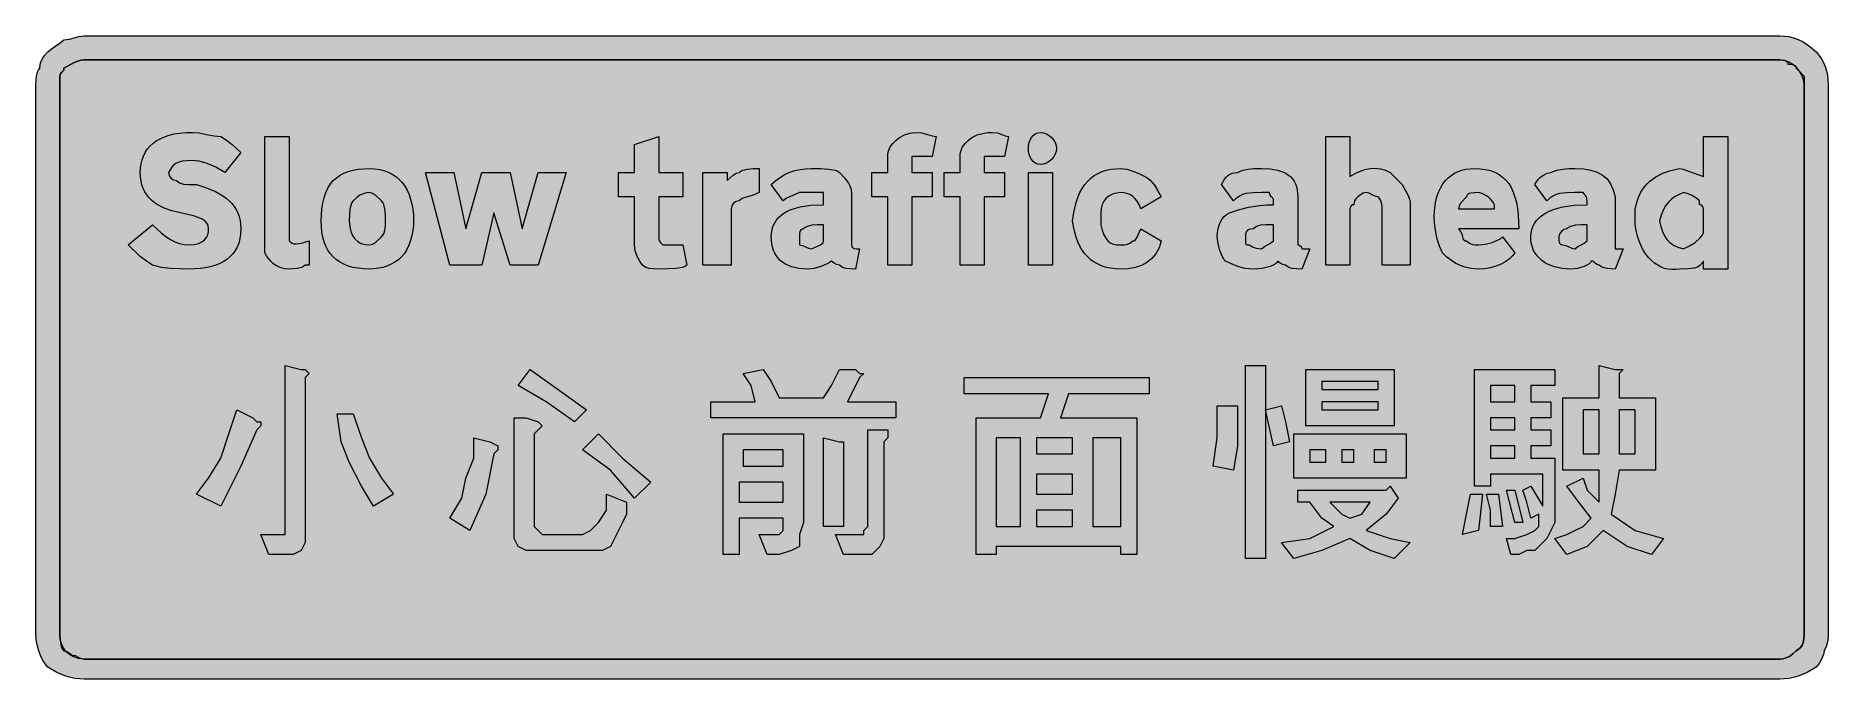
# Model space of a CAD drawing. Header units: metres. Extents: x 15 to 551, y 40 to 232.
import ezdxf

# ---------------------------------------------------------------- set-up
doc = ezdxf.new("R2010")
doc.units = ezdxf.units.M
doc.layers.add('FILL_BLACK_000000', color=7, linetype='Continuous', true_color=0x000000)
doc.layers.add('FILL_WHITE_FFFFFF', color=7, linetype='Continuous', true_color=0xffffff)

msp = doc.modelspace()

# ---------------------------------------------------------------- hatches: boundary and pattern name
at = {"layer": 'FILL_BLACK_000000', "true_color": 0x000000}
h = msp.add_hatch(color=7, dxfattribs=at)
h.dxf.hatch_style = 1
h.paths.add_polyline_path([(538.83, 231.36), (540.18, 231.03), (541.53, 230.55), (542.88, 229.9), (544.23, 229.07), (545.58, 228.04), (546.93, 226.8), (547.77, 225.85), (548.51, 224.79), (549.12, 223.66), (549.63, 222.45), (550.02, 221.19), (550.31, 219.88), (550.47, 218.55), (550.53, 217.2), (550.53, 52.8), (550.51, 51.88), (550.38, 50.85), (550.02, 49.59), (549.33, 48), (549.12, 46.91), (548.58, 45.6), (547.81, 44.29), (546.93, 43.2), (544.23, 41.63), (542.88, 41.01), (541.53, 40.5), (540.18, 40.11), (538.83, 39.83), (537.48, 39.66), (536.13, 39.6), (29.73, 39.6), (28.38, 39.66), (27.03, 39.83), (25.68, 40.11), (24.33, 40.5), (22.98, 41.01), (21.63, 41.63), (18.93, 43.2), (18.09, 44.2), (17.36, 45.37), (16.74, 46.66), (16.23, 48), (15.56, 50.62), (15.33, 52.8), (15.33, 217.2), (15.48, 219.6), (15.84, 220.91), (16.13, 221.5), (16.53, 222), (16.58, 222.85), (16.74, 223.59), (17.28, 224.85), (18.05, 225.88), (18.93, 226.8), (20.02, 227.7), (21.33, 228.6), (22.64, 229.5), (23.73, 230.4), (25.34, 230.59), (26.73, 231), (28.12, 231.41), (29.73, 231.6), (536.13, 231.6), (537.48, 231.54), (538.83, 231.36)])
h.paths.add_polyline_path([(28.88, 224.35), (28.12, 224.19), (26.73, 223.65), (23.73, 222), (23.68, 221.6), (23.54, 221.29), (23.13, 220.8), (22.72, 220.31), (22.58, 220), (22.53, 219.6), (22.53, 217.2), (22.53, 52.8), (22.68, 50.4), (23.04, 49.09), (23.33, 48.5), (23.73, 48), (24.61, 47.81), (25.38, 47.4), (26.13, 46.8), (27.03, 46.61), (27.93, 46.2), (28.83, 45.79), (29.73, 45.6), (536.13, 45.6), (536.98, 45.65), (537.72, 45.81), (538.98, 46.35), (540.01, 47.12), (540.93, 48), (541.72, 48.5), (542.32, 49.09), (542.74, 49.73), (543.03, 50.4), (543.29, 51.71), (543.33, 52.8), (543.33, 217.2), (543.17, 218.54), (542.71, 219.84), (542, 221.06), (541.08, 222.15), (539.99, 223.07), (538.77, 223.78), (537.47, 224.24), (536.13, 224.4), (29.73, 224.4), (28.88, 224.35)], flags=16)
h = msp.add_hatch(color=7, dxfattribs=at)
h.dxf.hatch_style = 1
h.paths.add_polyline_path([(55.14, 189.92), (55.68, 189.15), (56.45, 188.61), (57.33, 188.4), (58.27, 187.71), (59.43, 187.35), (61.04, 187.22), (63.33, 187.2), (66.31, 186.24), (68.94, 185.14), (71.2, 183.87), (72.19, 183.16), (73.08, 182.4), (73.87, 181.58), (74.57, 180.71), (75.16, 179.77), (75.65, 178.76), (76.03, 177.69), (76.31, 176.54), (76.47, 175.31), (76.53, 174), (76.46, 172.48), (76.25, 171.07), (75.91, 169.77), (75.44, 168.58), (74.85, 167.49), (74.13, 166.51), (73.29, 165.63), (72.33, 164.85), (71.26, 164.17), (70.08, 163.58), (68.8, 163.09), (67.42, 162.69), (65.93, 162.39), (64.36, 162.17), (60.93, 162), (58.23, 162.02), (55.53, 162.15), (52.83, 162.51), (50.13, 163.2), (48.33, 164.31), (46.53, 165.75), (42.93, 169.2), (50.13, 175.2), (52.83, 172.74), (54.18, 171.72), (55.53, 170.85), (56.88, 170.15), (58.23, 169.63), (59.58, 169.31), (60.93, 169.2), (62.57, 169.31), (63.89, 169.61), (64.94, 170.09), (65.73, 170.7), (66.3, 171.43), (66.67, 172.24), (66.87, 173.1), (66.93, 174), (66.82, 174.85), (66.46, 175.59), (65.85, 176.26), (64.98, 176.85), (63.82, 177.39), (62.37, 177.88), (58.53, 178.8), (55.95, 179.36), (53.62, 180.17), (51.57, 181.23), (50.66, 181.85), (49.83, 182.55), (49.09, 183.32), (48.43, 184.16), (47.86, 185.07), (47.39, 186.06), (47.02, 187.12), (46.75, 188.27), (46.59, 189.49), (46.53, 190.8), (46.59, 192.12), (46.76, 193.38), (47.04, 194.58), (47.45, 195.71), (47.97, 196.77), (48.62, 197.76), (49.39, 198.67), (50.28, 199.5), (51.3, 200.24), (52.45, 200.9), (53.73, 201.47), (55.14, 201.94), (56.68, 202.31), (58.36, 202.58), (60.18, 202.74), (62.13, 202.8), (64.12, 202.61), (66.33, 202.2), (68.54, 201.79), (70.53, 201.6), (72.31, 200.51), (73.98, 199.2), (76.53, 196.8), (71.73, 190.8), (69.05, 192.38), (66.48, 193.5), (64.14, 194.18), (63.08, 194.34), (62.13, 194.4), (60.49, 194.34), (59.15, 194.18), (58.06, 193.89), (57.18, 193.5), (56.47, 192.99), (55.89, 192.38), (54.93, 190.8), (55.14, 189.92)])
h = msp.add_hatch(color=7, dxfattribs=at)
h.dxf.hatch_style = 1
h.paths.add_polyline_path([(90.93, 171.6), (90.93, 170.4), (91.38, 170.01), (91.87, 169.72), (92.41, 169.56), (93.03, 169.5), (94.64, 169.72), (96.93, 170.4), (96.93, 163.2), (95.73, 163.2), (95.23, 162.8), (94.64, 162.51), (93.33, 162.15), (90.93, 162), (89.64, 162.11), (88.46, 162.41), (87.39, 162.89), (86.43, 163.5), (85.59, 164.23), (84.86, 165.04), (84.24, 165.9), (83.73, 166.8), (83.73, 168), (83.73, 169.2), (83.73, 201.6), (90.93, 201.6), (90.93, 171.6)])
h = msp.add_hatch(color=7, dxfattribs=at)
h.dxf.hatch_style = 1
h.paths.add_polyline_path([(208.53, 190.8), (208.53, 183.6), (201.33, 183.6), (201.33, 171.6), (201.35, 170.89), (201.48, 170.4), (201.84, 169.91), (202.53, 169.2), (203.73, 169.2), (206.13, 169.2), (208.53, 169.2), (209.73, 163.2), (209.17, 162.8), (208.42, 162.51), (206.43, 162.15), (203.99, 162.02), (201.33, 162), (199.74, 162.02), (198.48, 162.15), (197.45, 162.51), (196.53, 163.2), (195.65, 164.31), (194.88, 165.75), (194.34, 167.42), (194.13, 169.2), (194.13, 183.6), (189.33, 183.6), (189.33, 190.8), (194.13, 190.8), (194.13, 199.2), (201.33, 201.6), (201.33, 190.8), (208.53, 190.8)])
h = msp.add_hatch(color=7, dxfattribs=at)
h.dxf.hatch_style = 1
h.paths.add_polyline_path([(269.73, 163.2), (269.73, 183.6), (264.93, 183.6), (264.93, 190.8), (269.73, 190.8), (269.73, 195.6), (269.78, 196.45), (269.94, 197.19), (270.48, 198.45), (271.25, 199.48), (272.13, 200.4), (273.24, 201.28), (274.68, 202.05), (276.35, 202.59), (278.13, 202.8), (279.91, 202.61), (281.58, 202.2), (283.02, 201.79), (284.13, 201.6), (282.93, 195.6), (280.53, 195.6), (278.13, 195.6), (276.93, 195.6), (276.93, 194.4), (276.93, 190.8), (282.93, 190.8), (282.93, 183.6), (276.93, 183.6), (276.93, 163.2), (269.73, 163.2)])
h = msp.add_hatch(color=7, dxfattribs=at)
h.dxf.hatch_style = 1
h.paths.add_polyline_path([(291.33, 163.2), (291.33, 183.6), (286.53, 183.6), (286.53, 190.8), (291.33, 190.8), (291.33, 195.6), (291.38, 196.45), (291.54, 197.19), (292.08, 198.45), (292.85, 199.48), (293.73, 200.4), (294.86, 201.28), (296.43, 202.05), (298.46, 202.59), (299.64, 202.75), (300.93, 202.8), (302.52, 202.61), (303.78, 202.2), (304.81, 201.79), (305.73, 201.6), (304.53, 195.6), (302.13, 195.6), (299.73, 195.6), (298.53, 195.6), (298.53, 194.4), (298.53, 190.8), (304.53, 190.8), (304.53, 183.6), (298.53, 183.6), (298.53, 163.2), (291.33, 163.2)])
h = msp.add_hatch(color=7, dxfattribs=at)
h.dxf.hatch_style = 1
h.paths.add_polyline_path([(320.02, 197.1), (319.72, 196.24), (319.24, 195.43), (318.63, 194.7), (317.9, 194.09), (317.09, 193.61), (316.23, 193.31), (315.33, 193.2), (314.49, 193.31), (313.76, 193.61), (313.14, 194.09), (312.63, 194.7), (312.24, 195.43), (311.96, 196.24), (311.79, 197.1), (311.73, 198), (311.79, 198.9), (311.96, 199.76), (312.24, 200.57), (312.63, 201.3), (313.14, 201.91), (313.76, 202.39), (314.49, 202.69), (315.33, 202.8), (316.23, 202.69), (317.09, 202.39), (317.9, 201.91), (318.63, 201.3), (319.24, 200.57), (319.72, 199.76), (320.02, 198.9), (320.13, 198), (320.02, 197.1)])
h = msp.add_hatch(color=7, dxfattribs=at)
h.dxf.hatch_style = 1
h.paths.add_polyline_path([(409.13, 190.44), (410.62, 191.14), (412.16, 191.67), (413.73, 192), (415.3, 192.11), (416.84, 191.96), (418.33, 191.54), (419.73, 190.8), (423.33, 187.2), (424.98, 184.2), (425.52, 182.81), (425.68, 182.05), (425.73, 181.2), (425.73, 163.2), (417.33, 163.2), (417.33, 180), (417.31, 180.9), (417.18, 181.8), (416.82, 182.7), (416.13, 183.6), (415.23, 183.79), (414.33, 184.2), (413.43, 184.61), (412.53, 184.8), (411.65, 184.61), (410.88, 184.2), (410.13, 183.6), (409.44, 182.89), (409.08, 182.4), (408.95, 181.91), (408.93, 181.2), (408.53, 181.15), (408.24, 181.01), (407.88, 180.6), (407.73, 180), (407.73, 163.2), (400.53, 163.2), (400.53, 201.6), (407.73, 201.6), (407.73, 189.6), (409.13, 190.44)])
h = msp.add_hatch(color=7, dxfattribs=at)
h.dxf.hatch_style = 1
h.paths.add_polyline_path([(520.53, 201.6), (520.53, 162), (513.33, 162), (513.33, 164.4), (512.82, 163.61), (512.2, 163.01), (511.47, 162.59), (510.63, 162.3), (508.61, 162.04), (506.13, 162), (505.01, 161.85), (503.89, 161.83), (502.79, 161.95), (501.71, 162.21), (500.65, 162.6), (499.63, 163.12), (498.66, 163.77), (497.73, 164.55), (496.86, 165.46), (496.05, 166.49), (495.31, 167.64), (494.66, 168.92), (494.08, 170.31), (493.6, 171.83), (493.21, 173.46), (492.93, 175.2), (492.93, 176.4), (492.93, 178.8), (492.93, 180), (493.55, 182.53), (493.98, 183.68), (494.49, 184.74), (495.07, 185.73), (495.74, 186.64), (496.47, 187.48), (497.28, 188.25), (499.11, 189.57), (501.2, 190.63), (503.54, 191.44), (506.13, 192), (507.26, 191.79), (508.83, 191.25), (513.33, 189.6), (513.33, 201.6), (520.53, 201.6)])
h.paths.add_polyline_path([(513.31, 179.68), (513.18, 180.45), (512.82, 180.99), (512.53, 181.15), (512.13, 181.2), (512.13, 182.4), (511.04, 183.28), (509.73, 184.05), (508.42, 184.59), (507.33, 184.8), (506.04, 184.29), (504.86, 183.66), (503.79, 182.88), (502.83, 181.95), (501.99, 180.85), (501.26, 179.57), (500.64, 178.09), (500.13, 176.4), (500.59, 174.71), (501.09, 173.23), (501.67, 171.95), (502.38, 170.85), (503.26, 169.92), (504.35, 169.14), (505.69, 168.51), (507.33, 168), (509.11, 168.92), (510.78, 169.95), (512.22, 171.21), (512.83, 171.95), (513.33, 172.8), (513.33, 178.8), (513.31, 179.68)], flags=16)
h = msp.add_hatch(color=7, dxfattribs=at)
h.dxf.hatch_style = 1
h.paths.add_polyline_path([(127.91, 173.53), (127.62, 172.03), (127.23, 170.55), (126.72, 169.12), (126.11, 167.79), (125.37, 166.61), (124.53, 165.6), (123.58, 164.76), (122.52, 164.02), (121.39, 163.41), (120.18, 162.9), (118.92, 162.51), (117.61, 162.22), (116.28, 162.06), (114.93, 162), (113.19, 162.06), (111.56, 162.23), (110.04, 162.51), (108.63, 162.9), (107.34, 163.41), (106.16, 164.03), (105.09, 164.76), (104.13, 165.6), (103.29, 166.56), (102.56, 167.63), (101.94, 168.81), (101.43, 170.1), (101.04, 171.51), (100.76, 173.03), (100.59, 174.66), (100.53, 176.4), (100.59, 178.2), (100.76, 179.96), (101.04, 181.67), (101.43, 183.3), (101.94, 184.81), (102.56, 186.19), (103.29, 187.39), (104.13, 188.4), (105.09, 189.24), (106.16, 189.98), (107.34, 190.59), (108.63, 191.1), (110.04, 191.49), (111.56, 191.78), (113.19, 191.94), (114.93, 192), (116.46, 191.93), (117.91, 191.72), (119.27, 191.38), (120.54, 190.91), (121.71, 190.32), (122.8, 189.6), (123.79, 188.76), (124.68, 187.8), (125.47, 186.73), (126.17, 185.55), (126.76, 184.27), (127.25, 182.89), (127.63, 181.4), (127.91, 179.83), (128.07, 178.16), (128.13, 176.4), (128.07, 175), (127.91, 173.53)])
h.paths.add_polyline_path([(119.58, 179.85), (119.22, 181.29), (118.93, 181.9), (118.53, 182.4), (116.73, 184.05), (115.83, 184.59), (114.93, 184.8), (114.08, 184.75), (113.34, 184.59), (112.08, 184.05), (111.05, 183.28), (110.13, 182.4), (109.73, 181.9), (109.44, 181.29), (109.08, 179.85), (108.95, 178.18), (108.93, 176.4), (109.04, 174.71), (109.36, 173.25), (109.88, 172.01), (110.58, 171), (111.45, 170.21), (112.47, 169.65), (113.64, 169.31), (114.93, 169.2), (115.83, 169.41), (116.73, 169.95), (118.53, 171.6), (119.22, 172.52), (119.58, 173.55), (119.71, 174.81), (119.73, 176.4), (119.71, 178.18), (119.58, 179.85)], flags=16)
h = msp.add_hatch(color=7, dxfattribs=at)
h.dxf.hatch_style = 1
h.paths.add_polyline_path([(156.93, 163.2), (152.13, 178.8), (148.53, 163.2), (138.93, 163.2), (131.73, 190.8), (140.13, 190.8), (143.73, 174), (148.53, 190.8), (152.13, 190.8), (156.93, 190.8), (160.53, 174), (165.33, 190.8), (173.73, 190.8), (165.33, 163.2), (156.93, 163.2)])
h = msp.add_hatch(color=7, dxfattribs=at)
h.dxf.hatch_style = 1
h.paths.add_polyline_path([(214.53, 190.8), (221.73, 190.8), (221.73, 188.4), (223.53, 190.05), (224.43, 190.59), (225.33, 190.8), (225.83, 191.2), (226.44, 191.49), (227.88, 191.85), (229.55, 191.98), (231.33, 192), (231.33, 184.8), (229.55, 184.09), (227.88, 183.6), (226.44, 183.11), (225.83, 182.8), (225.33, 182.4), (224.45, 182.19), (223.68, 181.65), (223.14, 180.88), (222.93, 180), (222.93, 163.2), (214.53, 163.2), (214.53, 190.8)])
h = msp.add_hatch(color=7, dxfattribs=at)
h.dxf.hatch_style = 1
h.paths.add_polyline_path([(258.54, 162.02), (257.28, 162.15), (256.25, 162.51), (255.33, 163.2), (254.45, 163.39), (253.68, 163.8), (252.93, 164.4), (252.37, 163.95), (251.64, 163.52), (249.78, 162.75), (247.7, 162.21), (245.73, 162), (243.2, 162.17), (241, 162.66), (240.03, 163.02), (239.15, 163.46), (238.35, 163.97), (237.63, 164.55), (237, 165.2), (236.45, 165.93), (235.98, 166.71), (235.61, 167.57), (235.1, 169.46), (234.93, 171.6), (234.99, 172.7), (235.16, 173.74), (235.44, 174.71), (235.85, 175.63), (236.37, 176.49), (237.02, 177.27), (237.79, 178), (238.68, 178.65), (239.7, 179.23), (240.85, 179.74), (242.13, 180.18), (243.54, 180.54), (246.76, 181.03), (250.53, 181.2), (250.53, 182.4), (250.53, 184.8), (248.13, 184.8), (243.33, 184.8), (240.48, 183.6), (239.45, 183.11), (238.53, 182.4), (234.93, 187.2), (236.28, 188.44), (237.65, 189.47), (239.04, 190.3), (240.48, 190.95), (241.97, 191.43), (243.54, 191.76), (245.18, 191.94), (246.93, 192), (249.59, 191.98), (252.03, 191.85), (254.02, 191.49), (254.77, 191.2), (255.33, 190.8), (256.91, 189.17), (258.03, 187.65), (258.42, 186.83), (258.71, 185.91), (258.87, 184.84), (258.93, 183.6), (258.93, 169.2), (258.98, 168.8), (259.14, 168.51), (259.68, 168.15), (260.45, 168.02), (261.33, 168), (260.13, 162), (258.54, 162.02)])
h.paths.add_polyline_path([(244.23, 169.01), (245.13, 168.6), (246.03, 168.19), (246.93, 168), (249.63, 169.2), (250.31, 169.69), (250.47, 170), (250.53, 170.4), (250.53, 175.2), (248.75, 175.18), (247.08, 175.05), (245.64, 174.69), (245.03, 174.4), (244.53, 174), (244.13, 173.95), (243.84, 173.79), (243.48, 173.25), (243.35, 172.48), (243.33, 171.6), (243.33, 169.2), (244.23, 169.01)], flags=16)
h = msp.add_hatch(color=7, dxfattribs=at)
h.dxf.hatch_style = 1
h.paths.add_polyline_path([(311.73, 163.2), (311.73, 190.8), (318.93, 190.8), (318.93, 163.2), (311.73, 163.2)])
h = msp.add_hatch(color=7, dxfattribs=at)
h.dxf.hatch_style = 1
h.paths.add_polyline_path([(341.13, 191.79), (342.93, 191.25), (344.73, 190.48), (346.53, 189.6), (347.38, 189.1), (348.12, 188.49), (349.38, 187.05), (350.41, 185.38), (351.33, 183.6), (345.33, 180), (344.83, 181.24), (344.22, 182.27), (343.54, 183.1), (342.78, 183.75), (341.97, 184.23), (341.11, 184.56), (340.23, 184.74), (339.33, 184.8), (338.04, 184.69), (336.87, 184.37), (335.85, 183.85), (334.98, 183.15), (334.28, 182.28), (333.76, 181.26), (333.44, 180.09), (333.33, 178.8), (333.33, 176.4), (333.33, 175.2), (333.78, 173.56), (334.27, 172.24), (334.81, 171.19), (335.43, 170.4), (336.17, 169.83), (337.04, 169.46), (338.09, 169.26), (339.33, 169.2), (340.23, 169.22), (341.13, 169.35), (342.03, 169.71), (342.93, 170.4), (343.33, 170.46), (343.64, 170.62), (344.13, 171.3), (345.33, 174), (351.33, 170.4), (351.06, 169.32), (350.72, 168.32), (350.29, 167.4), (349.79, 166.56), (348.59, 165.11), (347.13, 163.95), (345.45, 163.08), (343.57, 162.47), (341.52, 162.11), (339.33, 162), (337.8, 162.06), (336.35, 162.23), (334.98, 162.51), (333.71, 162.9), (332.51, 163.41), (331.4, 164.03), (330.37, 164.76), (329.43, 165.6), (328.57, 166.56), (327.8, 167.63), (327.11, 168.81), (326.51, 170.1), (325.98, 171.51), (325.55, 173.03), (325.2, 174.66), (324.93, 176.4), (325.2, 178.35), (325.55, 180.17), (325.98, 181.85), (326.51, 183.39), (327.11, 184.8), (327.8, 186.08), (328.57, 187.23), (329.43, 188.25), (330.37, 189.14), (331.4, 189.91), (332.51, 190.56), (333.71, 191.08), (334.98, 191.49), (336.35, 191.77), (337.8, 191.94), (339.33, 192), (341.13, 191.79)])
h = msp.add_hatch(color=7, dxfattribs=at)
h.dxf.hatch_style = 1
h.paths.add_polyline_path([(384.88, 182.8), (384.74, 183.11), (384.33, 183.6), (383.92, 184.09), (383.78, 184.4), (383.73, 184.8), (381.33, 184.8), (378.84, 184.76), (376.68, 184.5), (375.69, 184.21), (374.75, 183.79), (373.83, 183.19), (372.93, 182.4), (369.33, 187.2), (370.25, 188.78), (370.74, 189.39), (371.28, 189.9), (371.87, 190.29), (372.54, 190.58), (373.28, 190.74), (374.13, 190.8), (375.76, 191.49), (377.28, 191.85), (379.02, 191.98), (381.33, 192), (383.86, 191.89), (386.06, 191.53), (387.91, 190.92), (388.71, 190.52), (389.43, 190.05), (390.06, 189.51), (390.61, 188.89), (391.08, 188.21), (391.46, 187.44), (391.75, 186.6), (391.96, 185.68), (392.13, 183.6), (392.13, 169.2), (392.73, 169.05), (393.14, 168.69), (393.28, 168.4), (393.33, 168), (395.73, 168), (393.33, 162), (391.74, 162.02), (390.48, 162.15), (389.45, 162.51), (388.53, 163.2), (387.65, 163.39), (386.88, 163.8), (386.13, 164.4), (385.97, 163.95), (385.51, 163.52), (384.8, 163.11), (383.88, 162.75), (381.57, 162.21), (380.27, 162.05), (378.93, 162), (377.63, 162.05), (376.44, 162.21), (374.28, 162.75), (372.35, 163.52), (370.53, 164.4), (370.08, 164.96), (369.65, 165.69), (368.88, 167.55), (368.34, 169.63), (368.13, 171.6), (368.19, 172.89), (368.36, 174.08), (368.64, 175.14), (369.03, 176.1), (369.54, 176.94), (370.16, 177.67), (370.89, 178.29), (371.73, 178.8), (374.47, 179.68), (377.43, 180.45), (380.84, 180.99), (382.79, 181.15), (384.93, 181.2), (384.93, 182.4), (384.88, 182.8)])
h.paths.add_polyline_path([(376.55, 169.71), (376.68, 169.35), (377.04, 169.22), (377.73, 169.2), (378.63, 168.6), (379.76, 168.19), (381.33, 168), (382.23, 168.71), (383.13, 169.2), (384.03, 169.69), (384.93, 170.4), (384.93, 175.2), (382.64, 175.18), (381.03, 175.05), (379.87, 174.69), (378.93, 174), (378.14, 173.95), (377.54, 173.79), (377.12, 173.56), (376.83, 173.25), (376.57, 172.48), (376.53, 171.6), (376.53, 170.4), (376.55, 169.71)], flags=16)
h = msp.add_hatch(color=7, dxfattribs=at)
h.dxf.hatch_style = 1
h.paths.add_polyline_path([(440.73, 173.25), (441.14, 172.48), (441.33, 171.6), (441.48, 171), (441.84, 170.59), (442.13, 170.45), (442.53, 170.4), (443.43, 169.71), (444.33, 169.35), (445.23, 169.22), (446.13, 169.2), (448.1, 169.41), (450.18, 169.95), (452.04, 170.72), (452.77, 171.15), (453.33, 171.6), (456.93, 166.8), (456.32, 165.9), (455.41, 165.04), (454.25, 164.23), (452.88, 163.5), (451.34, 162.89), (449.67, 162.41), (447.92, 162.11), (446.13, 162), (444.78, 162.06), (443.43, 162.24), (442.08, 162.57), (440.73, 163.05), (439.38, 163.7), (438.03, 164.53), (436.68, 165.56), (435.33, 166.8), (434.45, 168.83), (433.68, 171.3), (433.14, 174.22), (432.98, 175.86), (432.93, 177.6), (432.99, 179.34), (433.15, 180.97), (433.42, 182.49), (433.79, 183.9), (434.26, 185.19), (434.83, 186.37), (435.49, 187.44), (436.23, 188.4), (437.06, 189.24), (437.97, 189.97), (438.96, 190.59), (440.02, 191.1), (441.15, 191.49), (442.35, 191.77), (443.61, 191.94), (444.93, 192), (446.66, 191.93), (448.25, 191.72), (449.71, 191.37), (451.04, 190.88), (452.25, 190.24), (453.33, 189.47), (454.29, 188.55), (455.13, 187.5), (455.86, 186.3), (456.48, 184.97), (457, 183.49), (457.42, 181.88), (457.73, 180.12), (457.96, 178.22), (458.13, 174), (440.13, 174), (440.73, 173.25)])
h.paths.add_polyline_path([(450.93, 181.2), (450.43, 182.04), (449.84, 182.77), (449.2, 183.39), (448.53, 183.9), (447.22, 184.58), (446.13, 184.8), (445.06, 184.78), (443.88, 184.65), (443.35, 184.51), (442.92, 184.29), (442.64, 184), (442.53, 183.6), (440.88, 181.8), (440.34, 180.9), (440.13, 180), (450.93, 180), (450.93, 181.2)], flags=16)
h = msp.add_hatch(color=7, dxfattribs=at)
h.dxf.hatch_style = 1
h.paths.add_polyline_path([(478.51, 183.11), (478.38, 183.6), (478.02, 184.09), (477.33, 184.8), (474.93, 184.8), (472.44, 184.76), (470.28, 184.5), (469.29, 184.21), (468.35, 183.79), (467.43, 183.19), (466.53, 182.4), (462.93, 187.2), (463.43, 188.04), (464.02, 188.78), (464.66, 189.39), (465.33, 189.9), (466.64, 190.58), (467.73, 190.8), (469.53, 191.49), (471.33, 191.85), (473.13, 191.98), (474.93, 192), (477.46, 191.89), (479.67, 191.53), (481.57, 190.92), (483.18, 190.05), (484.5, 188.89), (485.56, 187.44), (486.37, 185.68), (486.93, 183.6), (486.93, 169.2), (486.93, 168), (489.33, 168), (486.93, 162), (484.53, 162.15), (483.22, 162.51), (482.63, 162.8), (482.13, 163.2), (481.73, 163.25), (481.42, 163.39), (480.93, 163.8), (480.44, 164.21), (480.13, 164.35), (479.73, 164.4), (479.57, 163.95), (479.13, 163.52), (478.46, 163.11), (477.63, 162.75), (475.68, 162.21), (473.73, 162), (471.15, 162.17), (468.82, 162.66), (466.77, 163.46), (465.86, 163.97), (465.03, 164.55), (464.29, 165.2), (463.63, 165.93), (463.06, 166.71), (462.59, 167.57), (462.22, 168.49), (461.95, 169.46), (461.79, 170.5), (461.73, 171.6), (461.8, 172.7), (462.01, 173.74), (462.35, 174.71), (462.84, 175.63), (463.45, 176.49), (464.2, 177.27), (465.07, 178), (466.08, 178.65), (467.21, 179.23), (468.47, 179.74), (469.85, 180.18), (471.35, 180.54), (474.71, 181.03), (478.53, 181.2), (478.53, 182.4), (478.51, 183.11)])
h.paths.add_polyline_path([(470.18, 170), (470.32, 169.71), (470.73, 169.35), (471.33, 169.2), (472.23, 169.01), (473.13, 168.6), (474.03, 168.19), (474.93, 168), (475.83, 168.71), (476.73, 169.2), (477.63, 169.69), (478.53, 170.4), (478.53, 175.2), (476.75, 175.18), (475.08, 175.05), (473.64, 174.69), (473.03, 174.4), (472.53, 174), (471.65, 173.79), (470.88, 173.25), (470.34, 172.48), (470.13, 171.6), (470.13, 170.4), (470.18, 170)], flags=16)
h = msp.add_hatch(color=7, dxfattribs=at)
h.dxf.hatch_style = 1
h.paths.add_polyline_path([(95.73, 132), (96.93, 130.8), (95.73, 129.6), (95.73, 84), (95.73, 80.4), (94.53, 78), (92.13, 76.8), (88.53, 76.8), (84.93, 76.8), (82.53, 82.8), (87.33, 82.8), (88.53, 82.8), (89.73, 82.8), (89.73, 84), (89.73, 85.2), (89.73, 133.2), (94.53, 132), (95.73, 132)])
h = msp.add_hatch(color=7, dxfattribs=at)
h.dxf.hatch_style = 1
h.paths.add_polyline_path([(171.33, 126), (179.73, 120), (176.13, 116.4), (167.73, 122.4), (159.33, 127.2), (162.93, 132), (171.33, 126)])
h = msp.add_hatch(color=7, dxfattribs=at)
h.dxf.hatch_style = 1
h.paths.add_polyline_path([(228.93, 127.2), (226.53, 130.8), (232.53, 132), (234.93, 128.4), (237.33, 123.6), (250.53, 123.6), (252.93, 127.2), (255.33, 132), (260.13, 132), (261.33, 130.8), (262.53, 130.8), (261.33, 129.6), (257.73, 122.4), (272.13, 122.4), (272.13, 117.6), (216.93, 117.6), (216.93, 122.4), (230.13, 122.4), (228.93, 127.2)])
h = msp.add_hatch(color=7, dxfattribs=at)
h.dxf.hatch_style = 1
h.paths.add_polyline_path([(344.13, 76.8), (339.33, 76.8), (339.33, 79.2), (302.13, 79.2), (302.13, 76.8), (296.13, 76.8), (296.13, 117.6), (315.33, 117.6), (317.73, 124.8), (292.53, 124.8), (292.53, 129.6), (347.73, 129.6), (347.73, 124.8), (323.73, 124.8), (321.33, 117.6), (344.13, 117.6), (344.13, 76.8)])
h.paths.add_polyline_path([(324.93, 90), (314.13, 90), (314.13, 85.2), (324.93, 85.2), (324.93, 90)], flags=16)
h.paths.add_polyline_path([(324.93, 106.8), (324.93, 111.6), (314.13, 111.6), (314.13, 106.8), (324.93, 106.8)], flags=16)
h.paths.add_polyline_path([(314.13, 94.8), (324.93, 94.8), (324.93, 100.8), (314.13, 100.8), (314.13, 94.8)], flags=16)
h.paths.add_polyline_path([(302.13, 111.6), (302.13, 85.2), (309.33, 85.2), (309.33, 111.6), (302.13, 111.6)], flags=16)
h.paths.add_polyline_path([(339.33, 111.6), (330.93, 111.6), (330.93, 85.2), (339.33, 85.2), (339.33, 111.6)], flags=16)
h = msp.add_hatch(color=7, dxfattribs=at)
h.dxf.hatch_style = 1
h.paths.add_polyline_path([(382.53, 133.2), (382.53, 132), (382.53, 129.6), (382.53, 75.6), (376.53, 75.6), (376.53, 133.2), (382.53, 133.2)])
h = msp.add_hatch(color=7, dxfattribs=at)
h.dxf.hatch_style = 1
h.paths.add_polyline_path([(394.53, 115.2), (394.53, 132), (420.93, 132), (420.93, 115.2), (394.53, 115.2)])
h.paths.add_polyline_path([(399.33, 128.4), (399.33, 126), (416.13, 126), (416.13, 128.4), (399.33, 128.4)], flags=16)
h.paths.add_polyline_path([(416.13, 122.4), (399.33, 122.4), (399.33, 120), (416.13, 120), (416.13, 122.4)], flags=16)
h = msp.add_hatch(color=7, dxfattribs=at)
h.dxf.hatch_style = 1
h.paths.add_polyline_path([(461.73, 122.4), (467.73, 122.4), (467.73, 117.6), (461.73, 117.6), (461.73, 114), (467.73, 114), (467.73, 109.2), (461.73, 109.2), (461.73, 105.6), (468.93, 105.6), (468.93, 92.4), (468.93, 88.8), (468.93, 86.4), (467.73, 84), (466.53, 81.6), (465.33, 80.4), (462.93, 78), (460.53, 78), (458.13, 76.8), (455.73, 76.8), (454.53, 81.6), (456.93, 81.6), (460.53, 82.8), (462.93, 84), (464.13, 85.2), (464.13, 88.8), (461.73, 87.6), (460.53, 92.4), (459.33, 96), (461.73, 97.2), (465.33, 91.2), (465.33, 100.8), (449.73, 100.8), (449.73, 97.2), (444.93, 97.2), (444.93, 132), (468.93, 132), (468.93, 127.2), (461.73, 127.2), (461.73, 122.4)])
h.paths.add_polyline_path([(449.73, 122.4), (456.93, 122.4), (456.93, 127.2), (449.73, 127.2), (449.73, 122.4)], flags=16)
h.paths.add_polyline_path([(449.73, 117.6), (449.73, 114), (456.93, 114), (456.93, 117.6), (449.73, 117.6)], flags=16)
h.paths.add_polyline_path([(456.93, 109.2), (449.73, 109.2), (449.73, 105.6), (456.93, 105.6), (456.93, 109.2)], flags=16)
h = msp.add_hatch(color=7, dxfattribs=at)
h.dxf.hatch_style = 1
h.paths.add_polyline_path([(489.33, 132), (488.13, 130.8), (488.13, 129.6), (488.13, 123.6), (498.93, 123.6), (498.93, 102), (488.13, 102), (486.93, 94.8), (485.73, 88.8), (492.93, 84), (501.33, 81.6), (497.73, 76.8), (490.53, 79.2), (483.33, 84), (478.53, 79.2), (472.53, 76.8), (468.93, 81.6), (472.53, 82.8), (474.93, 84), (477.33, 85.2), (479.73, 87.6), (476.13, 92.4), (472.53, 97.2), (477.33, 99.6), (478.53, 96), (482.13, 92.4), (482.13, 102), (471.33, 102), (471.33, 123.6), (482.13, 123.6), (482.13, 133.2), (486.93, 132), (488.13, 132), (489.33, 132)])
h.paths.add_polyline_path([(477.33, 120), (477.33, 106.8), (482.13, 106.8), (482.13, 120), (477.33, 120)], flags=16)
h.paths.add_polyline_path([(492.93, 120), (488.13, 120), (488.13, 106.8), (492.93, 106.8), (492.93, 120)], flags=16)
h = msp.add_hatch(color=7, dxfattribs=at)
h.dxf.hatch_style = 1
h.paths.add_polyline_path([(66.93, 99.6), (70.53, 105.6), (72.93, 112.8), (75.33, 120), (80.13, 117.6), (81.33, 116.4), (82.53, 116.4), (82.53, 115.2), (81.33, 114), (76.53, 103.2), (70.53, 91.2), (63.33, 94.8), (66.93, 99.6)])
h = msp.add_hatch(color=7, dxfattribs=at)
h.dxf.hatch_style = 1
h.paths.add_polyline_path([(112.53, 97.2), (108.93, 104.4), (106.53, 110.4), (105.33, 118.8), (110.13, 118.8), (112.53, 111.6), (114.93, 105.6), (118.53, 99.6), (122.13, 94.8), (116.13, 91.2), (112.53, 97.2)])
h = msp.add_hatch(color=7, dxfattribs=at)
h.dxf.hatch_style = 1
h.paths.add_polyline_path([(368.13, 111.6), (368.13, 121.2), (374.13, 121.2), (374.13, 120), (374.13, 118.8), (374.13, 109.2), (372.93, 102), (366.93, 103.2), (368.13, 111.6)])
h = msp.add_hatch(color=7, dxfattribs=at)
h.dxf.hatch_style = 1
h.paths.add_polyline_path([(388.53, 116.4), (389.73, 110.4), (384.93, 109.2), (382.53, 120), (387.33, 121.2), (388.53, 116.4)])
h = msp.add_hatch(color=7, dxfattribs=at)
h.dxf.hatch_style = 1
h.paths.add_polyline_path([(165.33, 116.4), (166.53, 115.2), (165.33, 114), (164.13, 112.8), (164.13, 87.6), (164.13, 85.2), (165.33, 84), (166.53, 82.8), (167.73, 82.8), (178.53, 82.8), (180.93, 84), (183.33, 86.4), (185.73, 90), (185.73, 94.8), (191.73, 92.4), (191.73, 88.8), (190.53, 86.4), (189.33, 84), (188.13, 81.6), (186.93, 79.2), (184.53, 78), (183.33, 78), (180.93, 78), (165.33, 78), (161.73, 78), (159.33, 79.2), (158.13, 81.6), (158.13, 85.2), (158.13, 117.6), (161.73, 117.6), (165.33, 116.4)])
h = msp.add_hatch(color=7, dxfattribs=at)
h.dxf.hatch_style = 1
h.paths.add_polyline_path([(186.93, 102), (178.53, 108), (183.33, 112.8), (190.53, 105.6), (198.93, 98.4), (194.13, 93.6), (186.93, 102)])
h = msp.add_hatch(color=7, dxfattribs=at)
h.dxf.hatch_style = 1
h.paths.add_polyline_path([(243.33, 82.8), (243.33, 79.2), (240.93, 78), (237.33, 76.8), (233.73, 76.8), (231.33, 82.8), (234.93, 82.8), (236.13, 82.8), (237.33, 82.8), (238.53, 84), (238.53, 85.2), (238.53, 87.6), (225.33, 87.6), (225.33, 76.8), (220.53, 76.8), (220.53, 112.8), (244.53, 112.8), (244.53, 86.4), (243.33, 82.8)])
h.paths.add_polyline_path([(225.33, 98.4), (225.33, 92.4), (238.53, 92.4), (238.53, 98.4), (225.33, 98.4)], flags=16)
h.paths.add_polyline_path([(238.53, 108), (226.53, 108), (226.53, 103.2), (238.53, 103.2), (238.53, 108)], flags=16)
h = msp.add_hatch(color=7, dxfattribs=at)
h.dxf.hatch_style = 1
h.paths.add_polyline_path([(268.53, 114), (269.73, 114), (269.73, 112.8), (269.73, 111.6), (268.53, 110.4), (268.53, 85.2), (268.53, 81.6), (267.33, 79.2), (264.93, 76.8), (261.33, 76.8), (256.53, 76.8), (254.13, 82.8), (260.13, 82.8), (261.33, 82.8), (262.53, 82.8), (262.53, 84), (263.73, 85.2), (263.73, 114), (268.53, 114)])
h = msp.add_hatch(color=7, dxfattribs=at)
h.dxf.hatch_style = 1
h.paths.add_polyline_path([(390.93, 112.8), (424.53, 112.8), (424.53, 99.6), (390.93, 99.6), (390.93, 112.8)])
h.paths.add_polyline_path([(405.33, 104.4), (408.93, 104.4), (408.93, 108), (405.33, 108), (405.33, 104.4)], flags=16)
h.paths.add_polyline_path([(395.73, 108), (395.73, 104.4), (400.53, 104.4), (400.53, 108), (395.73, 108)], flags=16)
h.paths.add_polyline_path([(418.53, 108), (414.93, 108), (414.93, 104.4), (418.53, 104.4), (418.53, 108)], flags=16)
h = msp.add_hatch(color=7, dxfattribs=at)
h.dxf.hatch_style = 1
h.paths.add_polyline_path([(153.33, 109.2), (153.33, 108), (152.13, 106.8), (149.73, 94.8), (144.93, 84), (138.93, 87.6), (142.53, 93.6), (143.73, 99.6), (146.13, 105.6), (146.13, 111.6), (150.93, 110.4), (153.33, 109.2)])
h = msp.add_hatch(color=7, dxfattribs=at)
h.dxf.hatch_style = 1
h.paths.add_polyline_path([(255.33, 110.4), (256.53, 110.4), (256.53, 109.2), (256.53, 108), (256.53, 85.2), (250.53, 85.2), (250.53, 111.6), (255.33, 110.4)])
h = msp.add_hatch(color=7, dxfattribs=at)
h.dxf.hatch_style = 1
h.paths.add_polyline_path([(419.73, 97.2), (422.13, 93.6), (418.53, 88.8), (412.53, 84), (419.73, 81.6), (425.73, 80.4), (420.93, 75.6), (413.73, 78), (407.73, 81.6), (399.33, 78), (390.93, 75.6), (387.33, 80.4), (395.73, 81.6), (402.93, 85.2), (399.33, 87.6), (395.73, 92.4), (392.13, 92.4), (392.13, 96), (418.53, 96), (419.73, 97.2)])
h.paths.add_polyline_path([(407.73, 87.6), (411.33, 88.8), (413.73, 92.4), (401.73, 92.4), (405.33, 88.8), (407.73, 87.6)], flags=16)
h = msp.add_hatch(color=7, dxfattribs=at)
h.dxf.hatch_style = 1
h.paths.add_polyline_path([(446.13, 84), (441.33, 82.8), (442.53, 88.8), (443.73, 94.8), (447.33, 94.8), (446.13, 84)])
h = msp.add_hatch(color=7, dxfattribs=at)
h.dxf.hatch_style = 1
h.paths.add_polyline_path([(453.33, 85.2), (449.73, 85.2), (449.73, 90), (448.53, 94.8), (452.13, 94.8), (453.33, 85.2)])
h = msp.add_hatch(color=7, dxfattribs=at)
h.dxf.hatch_style = 1
h.paths.add_polyline_path([(459.33, 86.4), (456.93, 86.4), (454.53, 96), (456.93, 96), (459.33, 86.4)])
at = {"layer": 'FILL_WHITE_FFFFFF', "true_color": 0xffffff}
h = msp.add_hatch(color=7, dxfattribs=at)
h.dxf.hatch_style = 1
h.paths.add_polyline_path([(28.04, 45.76), (26.58, 46.22), (25.34, 46.93), (24.33, 47.85), (23.54, 48.94), (22.98, 50.16), (22.64, 51.46), (22.53, 52.8), (22.53, 217.2), (22.53, 219.6), (22.58, 220), (22.72, 220.31), (23.13, 220.8), (23.54, 221.29), (23.68, 221.6), (23.73, 222), (26.73, 223.65), (28.12, 224.19), (28.88, 224.35), (29.73, 224.4), (536.13, 224.4), (537.01, 224.38), (537.78, 224.25), (538.32, 223.89), (538.48, 223.6), (538.53, 223.2), (539.41, 223.18), (540.18, 223.05), (540.72, 222.69), (540.88, 222.4), (540.93, 222), (543.33, 219.6), (543.33, 217.2), (543.33, 52.8), (543.29, 51.71), (543.03, 50.4), (542.74, 49.73), (542.32, 49.09), (541.72, 48.5), (540.93, 48), (540.01, 47.12), (538.98, 46.35), (537.72, 45.81), (536.98, 45.65), (536.13, 45.6), (29.73, 45.6), (28.04, 45.76)])

# ---------------------------------------------------------------- linework, layer by layer
at = {"layer": 'FILL_BLACK_000000', "lineweight": 0, "true_color": 0x000000}
for points in [[(538.83, 231.36), (540.18, 231.03), (541.53, 230.55), (542.88, 229.9), (544.23, 229.07), (545.58, 228.04), (546.93, 226.8), (547.77, 225.85), (548.51, 224.79), (549.12, 223.66), (549.63, 222.45), (550.02, 221.19), (550.31, 219.88), (550.47, 218.55), (550.53, 217.2), (550.53, 52.8), (550.51, 51.88), (550.38, 50.85), (550.02, 49.59), (549.33, 48), (549.12, 46.91), (548.58, 45.6), (547.81, 44.29), (546.93, 43.2), (544.23, 41.63), (542.88, 41.01), (541.53, 40.5), (540.18, 40.11), (538.83, 39.83), (537.48, 39.66), (536.13, 39.6), (29.73, 39.6), (28.38, 39.66), (27.03, 39.83), (25.68, 40.11), (24.33, 40.5), (22.98, 41.01), (21.63, 41.63), (18.93, 43.2), (18.09, 44.2), (17.36, 45.37), (16.74, 46.66), (16.23, 48), (15.56, 50.62), (15.33, 52.8), (15.33, 217.2), (15.48, 219.6), (15.84, 220.91), (16.13, 221.5), (16.53, 222), (16.58, 222.85), (16.74, 223.59), (17.28, 224.85), (18.05, 225.88), (18.93, 226.8), (20.02, 227.7), (21.33, 228.6), (22.64, 229.5), (23.73, 230.4), (25.34, 230.59), (26.73, 231), (28.12, 231.41), (29.73, 231.6), (536.13, 231.6), (537.48, 231.54)], [(28.88, 224.35), (28.12, 224.19), (26.73, 223.65), (23.73, 222), (23.68, 221.6), (23.54, 221.29), (23.13, 220.8), (22.72, 220.31), (22.58, 220), (22.53, 219.6), (22.53, 217.2), (22.53, 52.8), (22.68, 50.4), (23.04, 49.09), (23.33, 48.5), (23.73, 48), (24.61, 47.81), (25.38, 47.4), (26.13, 46.8), (27.03, 46.61), (27.93, 46.2), (28.83, 45.79), (29.73, 45.6), (536.13, 45.6), (536.98, 45.65), (537.72, 45.81), (538.98, 46.35), (540.01, 47.12), (540.93, 48), (541.72, 48.5), (542.32, 49.09), (542.74, 49.73), (543.03, 50.4), (543.29, 51.71), (543.33, 52.8), (543.33, 217.2), (543.17, 218.54), (542.71, 219.84), (542, 221.06), (541.08, 222.15), (539.99, 223.07), (538.77, 223.78), (537.47, 224.24), (536.13, 224.4), (29.73, 224.4)], [(55.14, 189.92), (55.68, 189.15), (56.45, 188.61), (57.33, 188.4), (58.27, 187.71), (59.43, 187.35), (61.04, 187.22), (63.33, 187.2), (66.31, 186.24), (68.94, 185.14), (71.2, 183.87), (72.19, 183.16), (73.08, 182.4), (73.87, 181.58), (74.57, 180.71), (75.16, 179.77), (75.65, 178.76), (76.03, 177.69), (76.31, 176.54), (76.47, 175.31), (76.53, 174), (76.46, 172.48), (76.25, 171.07), (75.91, 169.77), (75.44, 168.58), (74.85, 167.49), (74.13, 166.51), (73.29, 165.63), (72.33, 164.85), (71.26, 164.17), (70.08, 163.58), (68.8, 163.09), (67.42, 162.69), (65.93, 162.39), (64.36, 162.17), (60.93, 162), (58.23, 162.02), (55.53, 162.15), (52.83, 162.51), (50.13, 163.2), (48.33, 164.31), (46.53, 165.75), (42.93, 169.2), (50.13, 175.2), (52.83, 172.74), (54.18, 171.72), (55.53, 170.85), (56.88, 170.15), (58.23, 169.63), (59.58, 169.31), (60.93, 169.2), (62.57, 169.31), (63.89, 169.61), (64.94, 170.09), (65.73, 170.7), (66.3, 171.43), (66.67, 172.24), (66.87, 173.1), (66.93, 174), (66.82, 174.85), (66.46, 175.59), (65.85, 176.26), (64.98, 176.85), (63.82, 177.39), (62.37, 177.88), (58.53, 178.8), (55.95, 179.36), (53.62, 180.17), (51.57, 181.23), (50.66, 181.85), (49.83, 182.55), (49.09, 183.32), (48.43, 184.16), (47.86, 185.07), (47.39, 186.06), (47.02, 187.12), (46.75, 188.27), (46.59, 189.49), (46.53, 190.8), (46.59, 192.12), (46.76, 193.38), (47.04, 194.58), (47.45, 195.71), (47.97, 196.77), (48.62, 197.76), (49.39, 198.67), (50.28, 199.5), (51.3, 200.24), (52.45, 200.9), (53.73, 201.47), (55.14, 201.94), (56.68, 202.31), (58.36, 202.58), (60.18, 202.74), (62.13, 202.8), (64.12, 202.61), (66.33, 202.2), (68.54, 201.79), (70.53, 201.6), (72.31, 200.51), (73.98, 199.2), (76.53, 196.8), (71.73, 190.8), (69.05, 192.38), (66.48, 193.5), (64.14, 194.18), (63.08, 194.34), (62.13, 194.4), (60.49, 194.34), (59.15, 194.18), (58.06, 193.89), (57.18, 193.5), (56.47, 192.99), (55.89, 192.38), (54.93, 190.8)], [(90.93, 171.6), (90.93, 170.4), (91.38, 170.01), (91.87, 169.72), (92.41, 169.56), (93.03, 169.5), (94.64, 169.72), (96.93, 170.4), (96.93, 163.2), (95.73, 163.2), (95.23, 162.8), (94.64, 162.51), (93.33, 162.15), (90.93, 162), (89.64, 162.11), (88.46, 162.41), (87.39, 162.89), (86.43, 163.5), (85.59, 164.23), (84.86, 165.04), (84.24, 165.9), (83.73, 166.8), (83.73, 168), (83.73, 169.2), (83.73, 201.6), (90.93, 201.6)], [(208.53, 190.8), (208.53, 183.6), (201.33, 183.6), (201.33, 171.6), (201.35, 170.89), (201.48, 170.4), (201.84, 169.91), (202.53, 169.2), (203.73, 169.2), (206.13, 169.2), (208.53, 169.2), (209.73, 163.2), (209.17, 162.8), (208.42, 162.51), (206.43, 162.15), (203.99, 162.02), (201.33, 162), (199.74, 162.02), (198.48, 162.15), (197.45, 162.51), (196.53, 163.2), (195.65, 164.31), (194.88, 165.75), (194.34, 167.42), (194.13, 169.2), (194.13, 183.6), (189.33, 183.6), (189.33, 190.8), (194.13, 190.8), (194.13, 199.2), (201.33, 201.6), (201.33, 190.8)], [(269.73, 163.2), (269.73, 183.6), (264.93, 183.6), (264.93, 190.8), (269.73, 190.8), (269.73, 195.6), (269.78, 196.45), (269.94, 197.19), (270.48, 198.45), (271.25, 199.48), (272.13, 200.4), (273.24, 201.28), (274.68, 202.05), (276.35, 202.59), (278.13, 202.8), (279.91, 202.61), (281.58, 202.2), (283.02, 201.79), (284.13, 201.6), (282.93, 195.6), (280.53, 195.6), (278.13, 195.6), (276.93, 195.6), (276.93, 194.4), (276.93, 190.8), (282.93, 190.8), (282.93, 183.6), (276.93, 183.6), (276.93, 163.2)], [(291.33, 163.2), (291.33, 183.6), (286.53, 183.6), (286.53, 190.8), (291.33, 190.8), (291.33, 195.6), (291.38, 196.45), (291.54, 197.19), (292.08, 198.45), (292.85, 199.48), (293.73, 200.4), (294.86, 201.28), (296.43, 202.05), (298.46, 202.59), (299.64, 202.75), (300.93, 202.8), (302.52, 202.61), (303.78, 202.2), (304.81, 201.79), (305.73, 201.6), (304.53, 195.6), (302.13, 195.6), (299.73, 195.6), (298.53, 195.6), (298.53, 194.4), (298.53, 190.8), (304.53, 190.8), (304.53, 183.6), (298.53, 183.6), (298.53, 163.2)], [(320.02, 197.1), (319.72, 196.24), (319.24, 195.43), (318.63, 194.7), (317.9, 194.09), (317.09, 193.61), (316.23, 193.31), (315.33, 193.2), (314.49, 193.31), (313.76, 193.61), (313.14, 194.09), (312.63, 194.7), (312.24, 195.43), (311.96, 196.24), (311.79, 197.1), (311.73, 198), (311.79, 198.9), (311.96, 199.76), (312.24, 200.57), (312.63, 201.3), (313.14, 201.91), (313.76, 202.39), (314.49, 202.69), (315.33, 202.8), (316.23, 202.69), (317.09, 202.39), (317.9, 201.91), (318.63, 201.3), (319.24, 200.57), (319.72, 199.76), (320.02, 198.9), (320.13, 198)], [(409.13, 190.44), (410.62, 191.14), (412.16, 191.67), (413.73, 192), (415.3, 192.11), (416.84, 191.96), (418.33, 191.54), (419.73, 190.8), (423.33, 187.2), (424.98, 184.2), (425.52, 182.81), (425.68, 182.05), (425.73, 181.2), (425.73, 163.2), (417.33, 163.2), (417.33, 180), (417.31, 180.9), (417.18, 181.8), (416.82, 182.7), (416.13, 183.6), (415.23, 183.79), (414.33, 184.2), (413.43, 184.61), (412.53, 184.8), (411.65, 184.61), (410.88, 184.2), (410.13, 183.6), (409.44, 182.89), (409.08, 182.4), (408.95, 181.91), (408.93, 181.2), (408.53, 181.15), (408.24, 181.01), (407.88, 180.6), (407.73, 180), (407.73, 163.2), (400.53, 163.2), (400.53, 201.6), (407.73, 201.6), (407.73, 189.6)], [(520.53, 201.6), (520.53, 162), (513.33, 162), (513.33, 164.4), (512.82, 163.61), (512.2, 163.01), (511.47, 162.59), (510.63, 162.3), (508.61, 162.04), (506.13, 162), (505.01, 161.85), (503.89, 161.83), (502.79, 161.95), (501.71, 162.21), (500.65, 162.6), (499.63, 163.12), (498.66, 163.77), (497.73, 164.55), (496.86, 165.46), (496.05, 166.49), (495.31, 167.64), (494.66, 168.92), (494.08, 170.31), (493.6, 171.83), (493.21, 173.46), (492.93, 175.2), (492.93, 176.4), (492.93, 178.8), (492.93, 180), (493.55, 182.53), (493.98, 183.68), (494.49, 184.74), (495.07, 185.73), (495.74, 186.64), (496.47, 187.48), (497.28, 188.25), (499.11, 189.57), (501.2, 190.63), (503.54, 191.44), (506.13, 192), (507.26, 191.79), (508.83, 191.25), (513.33, 189.6), (513.33, 201.6)], [(127.91, 173.53), (127.62, 172.03), (127.23, 170.55), (126.72, 169.12), (126.11, 167.79), (125.37, 166.61), (124.53, 165.6), (123.58, 164.76), (122.52, 164.02), (121.39, 163.41), (120.18, 162.9), (118.92, 162.51), (117.61, 162.22), (116.28, 162.06), (114.93, 162), (113.19, 162.06), (111.56, 162.23), (110.04, 162.51), (108.63, 162.9), (107.34, 163.41), (106.16, 164.03), (105.09, 164.76), (104.13, 165.6), (103.29, 166.56), (102.56, 167.63), (101.94, 168.81), (101.43, 170.1), (101.04, 171.51), (100.76, 173.03), (100.59, 174.66), (100.53, 176.4), (100.59, 178.2), (100.76, 179.96), (101.04, 181.67), (101.43, 183.3), (101.94, 184.81), (102.56, 186.19), (103.29, 187.39), (104.13, 188.4), (105.09, 189.24), (106.16, 189.98), (107.34, 190.59), (108.63, 191.1), (110.04, 191.49), (111.56, 191.78), (113.19, 191.94), (114.93, 192), (116.46, 191.93), (117.91, 191.72), (119.27, 191.38), (120.54, 190.91), (121.71, 190.32), (122.8, 189.6), (123.79, 188.76), (124.68, 187.8), (125.47, 186.73), (126.17, 185.55), (126.76, 184.27), (127.25, 182.89), (127.63, 181.4), (127.91, 179.83), (128.07, 178.16), (128.13, 176.4), (128.07, 175)], [(156.93, 163.2), (152.13, 178.8), (148.53, 163.2), (138.93, 163.2), (131.73, 190.8), (140.13, 190.8), (143.73, 174), (148.53, 190.8), (152.13, 190.8), (156.93, 190.8), (160.53, 174), (165.33, 190.8), (173.73, 190.8), (165.33, 163.2)], [(214.53, 190.8), (221.73, 190.8), (221.73, 188.4), (223.53, 190.05), (224.43, 190.59), (225.33, 190.8), (225.83, 191.2), (226.44, 191.49), (227.88, 191.85), (229.55, 191.98), (231.33, 192), (231.33, 184.8), (229.55, 184.09), (227.88, 183.6), (226.44, 183.11), (225.83, 182.8), (225.33, 182.4), (224.45, 182.19), (223.68, 181.65), (223.14, 180.88), (222.93, 180), (222.93, 163.2), (214.53, 163.2)], [(258.54, 162.02), (257.28, 162.15), (256.25, 162.51), (255.33, 163.2), (254.45, 163.39), (253.68, 163.8), (252.93, 164.4), (252.37, 163.95), (251.64, 163.52), (249.78, 162.75), (247.7, 162.21), (245.73, 162), (243.2, 162.17), (241, 162.66), (240.03, 163.02), (239.15, 163.46), (238.35, 163.97), (237.63, 164.55), (237, 165.2), (236.45, 165.93), (235.98, 166.71), (235.61, 167.57), (235.1, 169.46), (234.93, 171.6), (234.99, 172.7), (235.16, 173.74), (235.44, 174.71), (235.85, 175.63), (236.37, 176.49), (237.02, 177.27), (237.79, 178), (238.68, 178.65), (239.7, 179.23), (240.85, 179.74), (242.13, 180.18), (243.54, 180.54), (246.76, 181.03), (250.53, 181.2), (250.53, 182.4), (250.53, 184.8), (248.13, 184.8), (243.33, 184.8), (240.48, 183.6), (239.45, 183.11), (238.53, 182.4), (234.93, 187.2), (236.28, 188.44), (237.65, 189.47), (239.04, 190.3), (240.48, 190.95), (241.97, 191.43), (243.54, 191.76), (245.18, 191.94), (246.93, 192), (249.59, 191.98), (252.03, 191.85), (254.02, 191.49), (254.77, 191.2), (255.33, 190.8), (256.91, 189.17), (258.03, 187.65), (258.42, 186.83), (258.71, 185.91), (258.87, 184.84), (258.93, 183.6), (258.93, 169.2), (258.98, 168.8), (259.14, 168.51), (259.68, 168.15), (260.45, 168.02), (261.33, 168), (260.13, 162)], [(311.73, 163.2), (311.73, 190.8), (318.93, 190.8), (318.93, 163.2)], [(341.13, 191.79), (342.93, 191.25), (344.73, 190.48), (346.53, 189.6), (347.38, 189.1), (348.12, 188.49), (349.38, 187.05), (350.41, 185.38), (351.33, 183.6), (345.33, 180), (344.83, 181.24), (344.22, 182.27), (343.54, 183.1), (342.78, 183.75), (341.97, 184.23), (341.11, 184.56), (340.23, 184.74), (339.33, 184.8), (338.04, 184.69), (336.87, 184.37), (335.85, 183.85), (334.98, 183.15), (334.28, 182.28), (333.76, 181.26), (333.44, 180.09), (333.33, 178.8), (333.33, 176.4), (333.33, 175.2), (333.78, 173.56), (334.27, 172.24), (334.81, 171.19), (335.43, 170.4), (336.17, 169.83), (337.04, 169.46), (338.09, 169.26), (339.33, 169.2), (340.23, 169.22), (341.13, 169.35), (342.03, 169.71), (342.93, 170.4), (343.33, 170.46), (343.64, 170.62), (344.13, 171.3), (345.33, 174), (351.33, 170.4), (351.06, 169.32), (350.72, 168.32), (350.29, 167.4), (349.79, 166.56), (348.59, 165.11), (347.13, 163.95), (345.45, 163.08), (343.57, 162.47), (341.52, 162.11), (339.33, 162), (337.8, 162.06), (336.35, 162.23), (334.98, 162.51), (333.71, 162.9), (332.51, 163.41), (331.4, 164.03), (330.37, 164.76), (329.43, 165.6), (328.57, 166.56), (327.8, 167.63), (327.11, 168.81), (326.51, 170.1), (325.98, 171.51), (325.55, 173.03), (325.2, 174.66), (324.93, 176.4), (325.2, 178.35), (325.55, 180.17), (325.98, 181.85), (326.51, 183.39), (327.11, 184.8), (327.8, 186.08), (328.57, 187.23), (329.43, 188.25), (330.37, 189.14), (331.4, 189.91), (332.51, 190.56), (333.71, 191.08), (334.98, 191.49), (336.35, 191.77), (337.8, 191.94), (339.33, 192)], [(384.88, 182.8), (384.74, 183.11), (384.33, 183.6), (383.92, 184.09), (383.78, 184.4), (383.73, 184.8), (381.33, 184.8), (378.84, 184.76), (376.68, 184.5), (375.69, 184.21), (374.75, 183.79), (373.83, 183.19), (372.93, 182.4), (369.33, 187.2), (370.25, 188.78), (370.74, 189.39), (371.28, 189.9), (371.87, 190.29), (372.54, 190.58), (373.28, 190.74), (374.13, 190.8), (375.76, 191.49), (377.28, 191.85), (379.02, 191.98), (381.33, 192), (383.86, 191.89), (386.06, 191.53), (387.91, 190.92), (388.71, 190.52), (389.43, 190.05), (390.06, 189.51), (390.61, 188.89), (391.08, 188.21), (391.46, 187.44), (391.75, 186.6), (391.96, 185.68), (392.13, 183.6), (392.13, 169.2), (392.73, 169.05), (393.14, 168.69), (393.28, 168.4), (393.33, 168), (395.73, 168), (393.33, 162), (391.74, 162.02), (390.48, 162.15), (389.45, 162.51), (388.53, 163.2), (387.65, 163.39), (386.88, 163.8), (386.13, 164.4), (385.97, 163.95), (385.51, 163.52), (384.8, 163.11), (383.88, 162.75), (381.57, 162.21), (380.27, 162.05), (378.93, 162), (377.63, 162.05), (376.44, 162.21), (374.28, 162.75), (372.35, 163.52), (370.53, 164.4), (370.08, 164.96), (369.65, 165.69), (368.88, 167.55), (368.34, 169.63), (368.13, 171.6), (368.19, 172.89), (368.36, 174.08), (368.64, 175.14), (369.03, 176.1), (369.54, 176.94), (370.16, 177.67), (370.89, 178.29), (371.73, 178.8), (374.47, 179.68), (377.43, 180.45), (380.84, 180.99), (382.79, 181.15), (384.93, 181.2), (384.93, 182.4)], [(440.73, 173.25), (441.14, 172.48), (441.33, 171.6), (441.48, 171), (441.84, 170.59), (442.13, 170.45), (442.53, 170.4), (443.43, 169.71), (444.33, 169.35), (445.23, 169.22), (446.13, 169.2), (448.1, 169.41), (450.18, 169.95), (452.04, 170.72), (452.77, 171.15), (453.33, 171.6), (456.93, 166.8), (456.32, 165.9), (455.41, 165.04), (454.25, 164.23), (452.88, 163.5), (451.34, 162.89), (449.67, 162.41), (447.92, 162.11), (446.13, 162), (444.78, 162.06), (443.43, 162.24), (442.08, 162.57), (440.73, 163.05), (439.38, 163.7), (438.03, 164.53), (436.68, 165.56), (435.33, 166.8), (434.45, 168.83), (433.68, 171.3), (433.14, 174.22), (432.98, 175.86), (432.93, 177.6), (432.99, 179.34), (433.15, 180.97), (433.42, 182.49), (433.79, 183.9), (434.26, 185.19), (434.83, 186.37), (435.49, 187.44), (436.23, 188.4), (437.06, 189.24), (437.97, 189.97), (438.96, 190.59), (440.02, 191.1), (441.15, 191.49), (442.35, 191.77), (443.61, 191.94), (444.93, 192), (446.66, 191.93), (448.25, 191.72), (449.71, 191.37), (451.04, 190.88), (452.25, 190.24), (453.33, 189.47), (454.29, 188.55), (455.13, 187.5), (455.86, 186.3), (456.48, 184.97), (457, 183.49), (457.42, 181.88), (457.73, 180.12), (457.96, 178.22), (458.13, 174), (440.13, 174)], [(478.51, 183.11), (478.38, 183.6), (478.02, 184.09), (477.33, 184.8), (474.93, 184.8), (472.44, 184.76), (470.28, 184.5), (469.29, 184.21), (468.35, 183.79), (467.43, 183.19), (466.53, 182.4), (462.93, 187.2), (463.43, 188.04), (464.02, 188.78), (464.66, 189.39), (465.33, 189.9), (466.64, 190.58), (467.73, 190.8), (469.53, 191.49), (471.33, 191.85), (473.13, 191.98), (474.93, 192), (477.46, 191.89), (479.67, 191.53), (481.57, 190.92), (483.18, 190.05), (484.5, 188.89), (485.56, 187.44), (486.37, 185.68), (486.93, 183.6), (486.93, 169.2), (486.93, 168), (489.33, 168), (486.93, 162), (484.53, 162.15), (483.22, 162.51), (482.63, 162.8), (482.13, 163.2), (481.73, 163.25), (481.42, 163.39), (480.93, 163.8), (480.44, 164.21), (480.13, 164.35), (479.73, 164.4), (479.57, 163.95), (479.13, 163.52), (478.46, 163.11), (477.63, 162.75), (475.68, 162.21), (473.73, 162), (471.15, 162.17), (468.82, 162.66), (466.77, 163.46), (465.86, 163.97), (465.03, 164.55), (464.29, 165.2), (463.63, 165.93), (463.06, 166.71), (462.59, 167.57), (462.22, 168.49), (461.95, 169.46), (461.79, 170.5), (461.73, 171.6), (461.8, 172.7), (462.01, 173.74), (462.35, 174.71), (462.84, 175.63), (463.45, 176.49), (464.2, 177.27), (465.07, 178), (466.08, 178.65), (467.21, 179.23), (468.47, 179.74), (469.85, 180.18), (471.35, 180.54), (474.71, 181.03), (478.53, 181.2), (478.53, 182.4)], [(119.58, 179.85), (119.22, 181.29), (118.93, 181.9), (118.53, 182.4), (116.73, 184.05), (115.83, 184.59), (114.93, 184.8), (114.08, 184.75), (113.34, 184.59), (112.08, 184.05), (111.05, 183.28), (110.13, 182.4), (109.73, 181.9), (109.44, 181.29), (109.08, 179.85), (108.95, 178.18), (108.93, 176.4), (109.04, 174.71), (109.36, 173.25), (109.88, 172.01), (110.58, 171), (111.45, 170.21), (112.47, 169.65), (113.64, 169.31), (114.93, 169.2), (115.83, 169.41), (116.73, 169.95), (118.53, 171.6), (119.22, 172.52), (119.58, 173.55), (119.71, 174.81), (119.73, 176.4), (119.71, 178.18)], [(450.93, 181.2), (450.43, 182.04), (449.84, 182.77), (449.2, 183.39), (448.53, 183.9), (447.22, 184.58), (446.13, 184.8), (445.06, 184.78), (443.88, 184.65), (443.35, 184.51), (442.92, 184.29), (442.64, 184), (442.53, 183.6), (440.88, 181.8), (440.34, 180.9), (440.13, 180), (450.93, 180)], [(513.31, 179.68), (513.18, 180.45), (512.82, 180.99), (512.53, 181.15), (512.13, 181.2), (512.13, 182.4), (511.04, 183.28), (509.73, 184.05), (508.42, 184.59), (507.33, 184.8), (506.04, 184.29), (504.86, 183.66), (503.79, 182.88), (502.83, 181.95), (501.99, 180.85), (501.26, 179.57), (500.64, 178.09), (500.13, 176.4), (500.59, 174.71), (501.09, 173.23), (501.67, 171.95), (502.38, 170.85), (503.26, 169.92), (504.35, 169.14), (505.69, 168.51), (507.33, 168), (509.11, 168.92), (510.78, 169.95), (512.22, 171.21), (512.83, 171.95), (513.33, 172.8), (513.33, 178.8)], [(244.23, 169.01), (245.13, 168.6), (246.03, 168.19), (246.93, 168), (249.63, 169.2), (250.31, 169.69), (250.47, 170), (250.53, 170.4), (250.53, 175.2), (248.75, 175.18), (247.08, 175.05), (245.64, 174.69), (245.03, 174.4), (244.53, 174), (244.13, 173.95), (243.84, 173.79), (243.48, 173.25), (243.35, 172.48), (243.33, 171.6), (243.33, 169.2)], [(376.55, 169.71), (376.68, 169.35), (377.04, 169.22), (377.73, 169.2), (378.63, 168.6), (379.76, 168.19), (381.33, 168), (382.23, 168.71), (383.13, 169.2), (384.03, 169.69), (384.93, 170.4), (384.93, 175.2), (382.64, 175.18), (381.03, 175.05), (379.87, 174.69), (378.93, 174), (378.14, 173.95), (377.54, 173.79), (377.12, 173.56), (376.83, 173.25), (376.57, 172.48), (376.53, 171.6), (376.53, 170.4)], [(470.18, 170), (470.32, 169.71), (470.73, 169.35), (471.33, 169.2), (472.23, 169.01), (473.13, 168.6), (474.03, 168.19), (474.93, 168), (475.83, 168.71), (476.73, 169.2), (477.63, 169.69), (478.53, 170.4), (478.53, 175.2), (476.75, 175.18), (475.08, 175.05), (473.64, 174.69), (473.03, 174.4), (472.53, 174), (471.65, 173.79), (470.88, 173.25), (470.34, 172.48), (470.13, 171.6), (470.13, 170.4)], [(95.73, 132), (96.93, 130.8), (95.73, 129.6), (95.73, 84), (95.73, 80.4), (94.53, 78), (92.13, 76.8), (88.53, 76.8), (84.93, 76.8), (82.53, 82.8), (87.33, 82.8), (88.53, 82.8), (89.73, 82.8), (89.73, 84), (89.73, 85.2), (89.73, 133.2), (94.53, 132)], [(171.33, 126), (179.73, 120), (176.13, 116.4), (167.73, 122.4), (159.33, 127.2), (162.93, 132)], [(228.93, 127.2), (226.53, 130.8), (232.53, 132), (234.93, 128.4), (237.33, 123.6), (250.53, 123.6), (252.93, 127.2), (255.33, 132), (260.13, 132), (261.33, 130.8), (262.53, 130.8), (261.33, 129.6), (257.73, 122.4), (272.13, 122.4), (272.13, 117.6), (216.93, 117.6), (216.93, 122.4), (230.13, 122.4)], [(344.13, 76.8), (339.33, 76.8), (339.33, 79.2), (302.13, 79.2), (302.13, 76.8), (296.13, 76.8), (296.13, 117.6), (315.33, 117.6), (317.73, 124.8), (292.53, 124.8), (292.53, 129.6), (347.73, 129.6), (347.73, 124.8), (323.73, 124.8), (321.33, 117.6), (344.13, 117.6)], [(382.53, 133.2), (382.53, 132), (382.53, 129.6), (382.53, 75.6), (376.53, 75.6), (376.53, 133.2)], [(394.53, 115.2), (394.53, 132), (420.93, 132), (420.93, 115.2)], [(461.73, 122.4), (467.73, 122.4), (467.73, 117.6), (461.73, 117.6), (461.73, 114), (467.73, 114), (467.73, 109.2), (461.73, 109.2), (461.73, 105.6), (468.93, 105.6), (468.93, 92.4), (468.93, 88.8), (468.93, 86.4), (467.73, 84), (466.53, 81.6), (465.33, 80.4), (462.93, 78), (460.53, 78), (458.13, 76.8), (455.73, 76.8), (454.53, 81.6), (456.93, 81.6), (460.53, 82.8), (462.93, 84), (464.13, 85.2), (464.13, 88.8), (461.73, 87.6), (460.53, 92.4), (459.33, 96), (461.73, 97.2), (465.33, 91.2), (465.33, 100.8), (449.73, 100.8), (449.73, 97.2), (444.93, 97.2), (444.93, 132), (468.93, 132), (468.93, 127.2), (461.73, 127.2)], [(489.33, 132), (488.13, 130.8), (488.13, 129.6), (488.13, 123.6), (498.93, 123.6), (498.93, 102), (488.13, 102), (486.93, 94.8), (485.73, 88.8), (492.93, 84), (501.33, 81.6), (497.73, 76.8), (490.53, 79.2), (483.33, 84), (478.53, 79.2), (472.53, 76.8), (468.93, 81.6), (472.53, 82.8), (474.93, 84), (477.33, 85.2), (479.73, 87.6), (476.13, 92.4), (472.53, 97.2), (477.33, 99.6), (478.53, 96), (482.13, 92.4), (482.13, 102), (471.33, 102), (471.33, 123.6), (482.13, 123.6), (482.13, 133.2), (486.93, 132), (488.13, 132)], [(399.33, 128.4), (399.33, 126), (416.13, 126), (416.13, 128.4)], [(449.73, 122.4), (456.93, 122.4), (456.93, 127.2), (449.73, 127.2)], [(66.93, 99.6), (70.53, 105.6), (72.93, 112.8), (75.33, 120), (80.13, 117.6), (81.33, 116.4), (82.53, 116.4), (82.53, 115.2), (81.33, 114), (76.53, 103.2), (70.53, 91.2), (63.33, 94.8)], [(112.53, 97.2), (108.93, 104.4), (106.53, 110.4), (105.33, 118.8), (110.13, 118.8), (112.53, 111.6), (114.93, 105.6), (118.53, 99.6), (122.13, 94.8), (116.13, 91.2)], [(368.13, 111.6), (368.13, 121.2), (374.13, 121.2), (374.13, 120), (374.13, 118.8), (374.13, 109.2), (372.93, 102), (366.93, 103.2)], [(388.53, 116.4), (389.73, 110.4), (384.93, 109.2), (382.53, 120), (387.33, 121.2)], [(416.13, 122.4), (399.33, 122.4), (399.33, 120), (416.13, 120)], [(477.33, 120), (477.33, 106.8), (482.13, 106.8), (482.13, 120)], [(492.93, 120), (488.13, 120), (488.13, 106.8), (492.93, 106.8)], [(165.33, 116.4), (166.53, 115.2), (165.33, 114), (164.13, 112.8), (164.13, 87.6), (164.13, 85.2), (165.33, 84), (166.53, 82.8), (167.73, 82.8), (178.53, 82.8), (180.93, 84), (183.33, 86.4), (185.73, 90), (185.73, 94.8), (191.73, 92.4), (191.73, 88.8), (190.53, 86.4), (189.33, 84), (188.13, 81.6), (186.93, 79.2), (184.53, 78), (183.33, 78), (180.93, 78), (165.33, 78), (161.73, 78), (159.33, 79.2), (158.13, 81.6), (158.13, 85.2), (158.13, 117.6), (161.73, 117.6)], [(186.93, 102), (178.53, 108), (183.33, 112.8), (190.53, 105.6), (198.93, 98.4), (194.13, 93.6)], [(243.33, 82.8), (243.33, 79.2), (240.93, 78), (237.33, 76.8), (233.73, 76.8), (231.33, 82.8), (234.93, 82.8), (236.13, 82.8), (237.33, 82.8), (238.53, 84), (238.53, 85.2), (238.53, 87.6), (225.33, 87.6), (225.33, 76.8), (220.53, 76.8), (220.53, 112.8), (244.53, 112.8), (244.53, 86.4)], [(268.53, 114), (269.73, 114), (269.73, 112.8), (269.73, 111.6), (268.53, 110.4), (268.53, 85.2), (268.53, 81.6), (267.33, 79.2), (264.93, 76.8), (261.33, 76.8), (256.53, 76.8), (254.13, 82.8), (260.13, 82.8), (261.33, 82.8), (262.53, 82.8), (262.53, 84), (263.73, 85.2), (263.73, 114)], [(390.93, 112.8), (424.53, 112.8), (424.53, 99.6), (390.93, 99.6)], [(449.73, 117.6), (449.73, 114), (456.93, 114), (456.93, 117.6)], [(153.33, 109.2), (153.33, 108), (152.13, 106.8), (149.73, 94.8), (144.93, 84), (138.93, 87.6), (142.53, 93.6), (143.73, 99.6), (146.13, 105.6), (146.13, 111.6), (150.93, 110.4)], [(238.53, 108), (226.53, 108), (226.53, 103.2), (238.53, 103.2)], [(255.33, 110.4), (256.53, 110.4), (256.53, 109.2), (256.53, 108), (256.53, 85.2), (250.53, 85.2), (250.53, 111.6)], [(302.13, 111.6), (302.13, 85.2), (309.33, 85.2), (309.33, 111.6)], [(324.93, 106.8), (324.93, 111.6), (314.13, 111.6), (314.13, 106.8)], [(339.33, 111.6), (330.93, 111.6), (330.93, 85.2), (339.33, 85.2)], [(395.73, 108), (395.73, 104.4), (400.53, 104.4), (400.53, 108)], [(405.33, 104.4), (408.93, 104.4), (408.93, 108), (405.33, 108)], [(418.53, 108), (414.93, 108), (414.93, 104.4), (418.53, 104.4)], [(456.93, 109.2), (449.73, 109.2), (449.73, 105.6), (456.93, 105.6)], [(225.33, 98.4), (225.33, 92.4), (238.53, 92.4), (238.53, 98.4)], [(314.13, 94.8), (324.93, 94.8), (324.93, 100.8), (314.13, 100.8)], [(419.73, 97.2), (422.13, 93.6), (418.53, 88.8), (412.53, 84), (419.73, 81.6), (425.73, 80.4), (420.93, 75.6), (413.73, 78), (407.73, 81.6), (399.33, 78), (390.93, 75.6), (387.33, 80.4), (395.73, 81.6), (402.93, 85.2), (399.33, 87.6), (395.73, 92.4), (392.13, 92.4), (392.13, 96), (418.53, 96)], [(407.73, 87.6), (411.33, 88.8), (413.73, 92.4), (401.73, 92.4), (405.33, 88.8)], [(446.13, 84), (441.33, 82.8), (442.53, 88.8), (443.73, 94.8), (447.33, 94.8)], [(453.33, 85.2), (449.73, 85.2), (449.73, 90), (448.53, 94.8), (452.13, 94.8)], [(459.33, 86.4), (456.93, 86.4), (454.53, 96), (456.93, 96)], [(324.93, 90), (314.13, 90), (314.13, 85.2), (324.93, 85.2)]]:
    msp.add_lwpolyline(points, close=True, dxfattribs=at)
at = {"layer": 'FILL_WHITE_FFFFFF', "lineweight": 0, "true_color": 0xffffff}
msp.add_lwpolyline([(28.04, 45.76), (26.58, 46.22), (25.34, 46.93), (24.33, 47.85), (23.54, 48.94), (22.98, 50.16), (22.64, 51.46), (22.53, 52.8), (22.53, 217.2), (22.53, 219.6), (22.58, 220), (22.72, 220.31), (23.13, 220.8), (23.54, 221.29), (23.68, 221.6), (23.73, 222), (26.73, 223.65), (28.12, 224.19), (28.88, 224.35), (29.73, 224.4), (536.13, 224.4), (537.01, 224.38), (537.78, 224.25), (538.32, 223.89), (538.48, 223.6), (538.53, 223.2), (539.41, 223.18), (540.18, 223.05), (540.72, 222.69), (540.88, 222.4), (540.93, 222), (543.33, 219.6), (543.33, 217.2), (543.33, 52.8), (543.29, 51.71), (543.03, 50.4), (542.74, 49.73), (542.32, 49.09), (541.72, 48.5), (540.93, 48), (540.01, 47.12), (538.98, 46.35), (537.72, 45.81), (536.98, 45.65), (536.13, 45.6), (29.73, 45.6)], close=True, dxfattribs=at)

doc.saveas('drawing.dxf')
